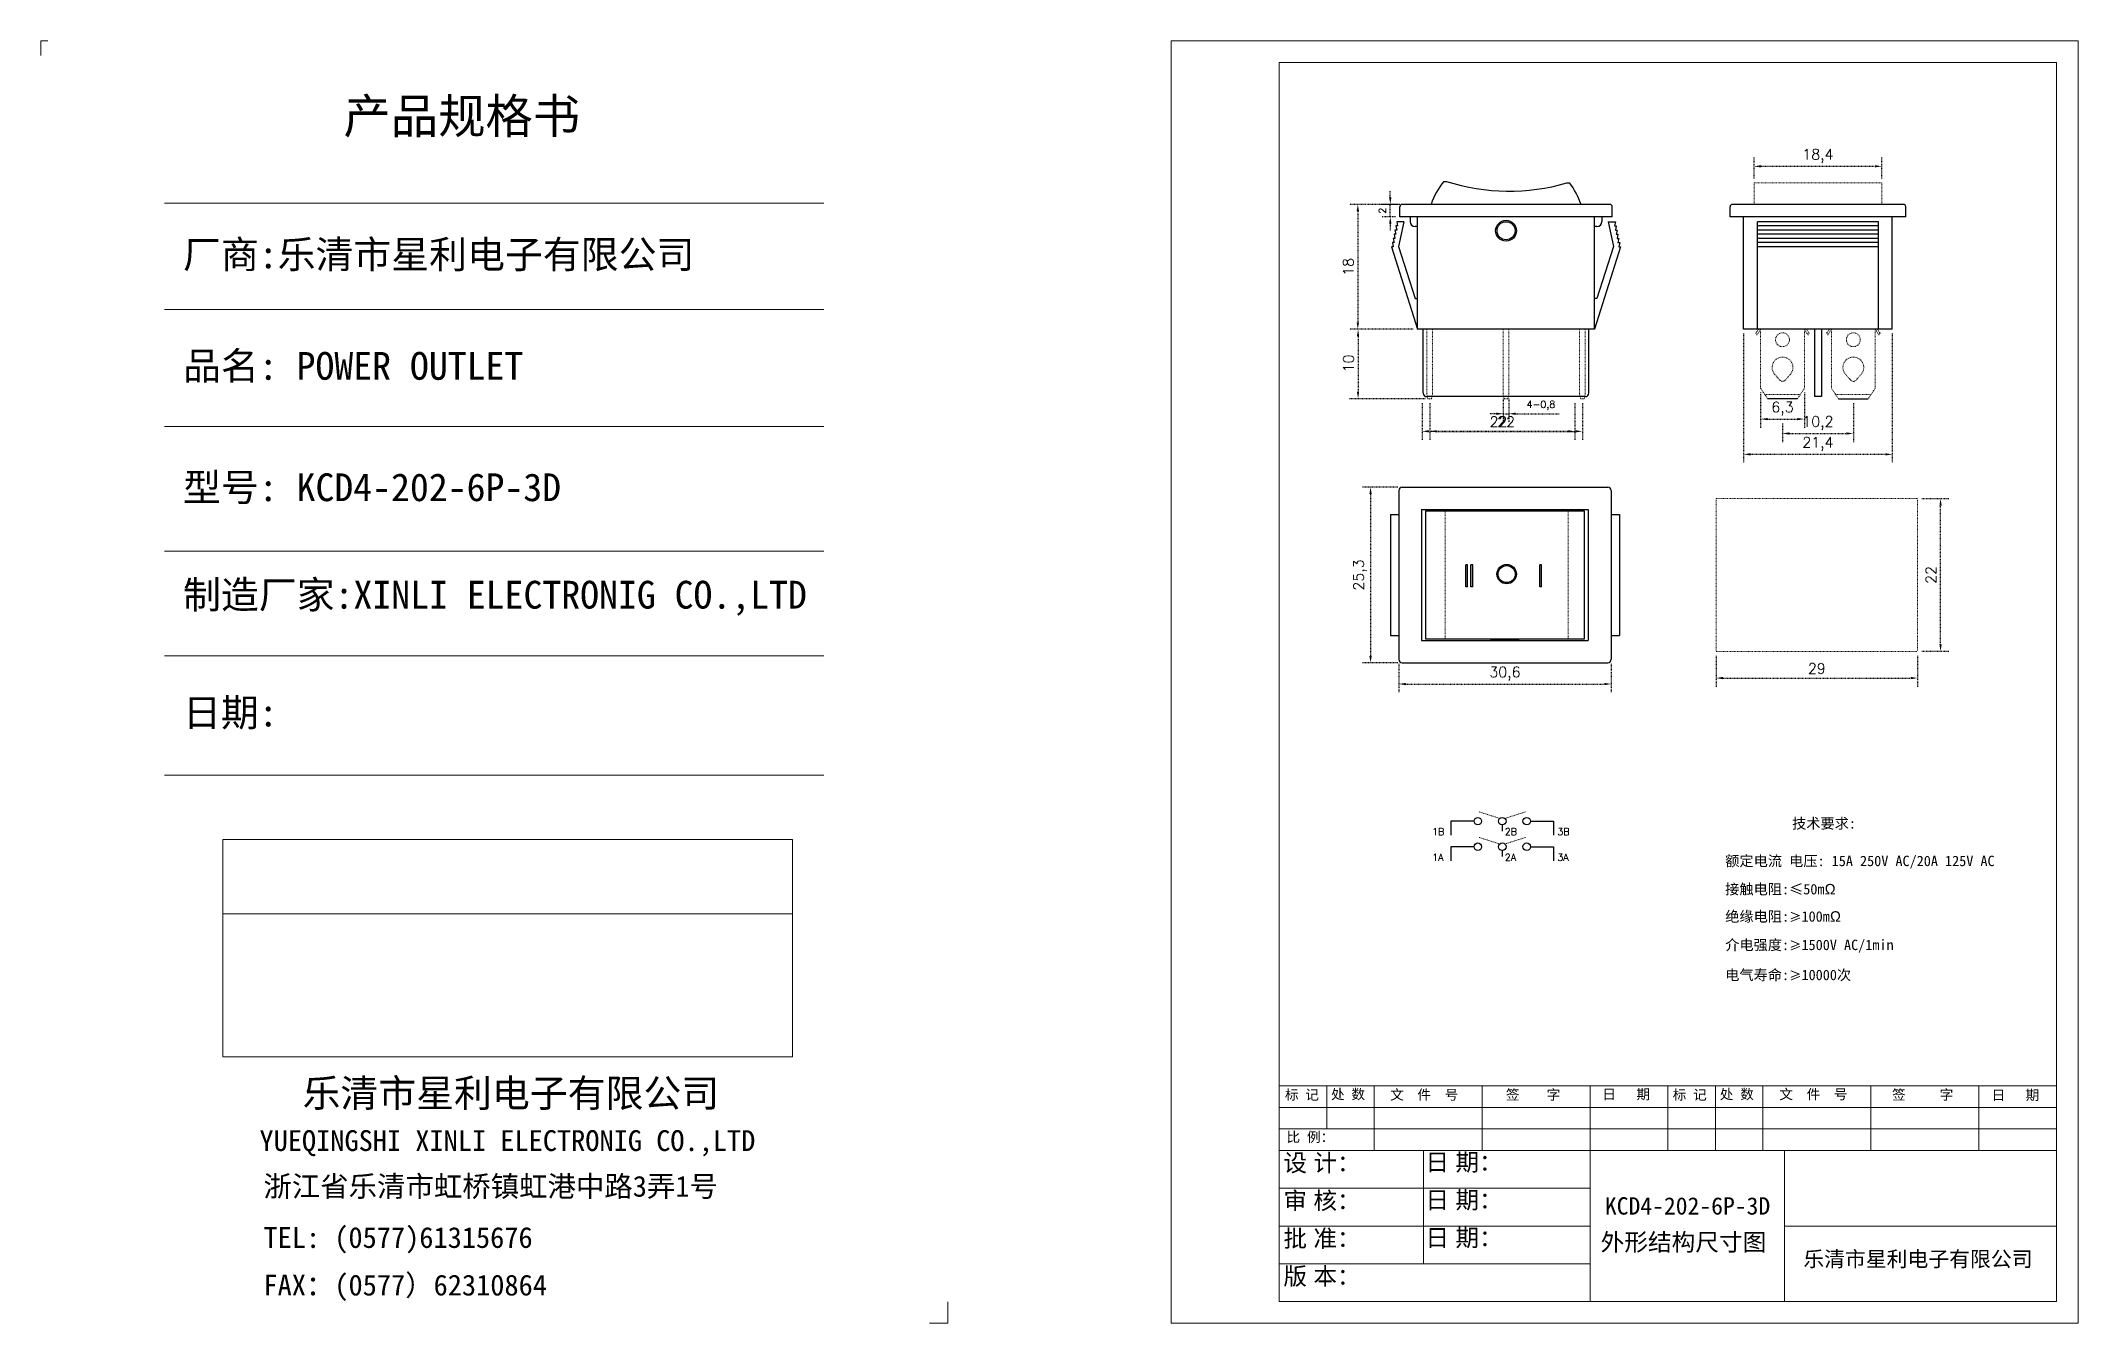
# Model space of a CAD drawing. Header units: millimetres. Extents: x 607 to 1596, y 351 to 796.
# Drawn here: x 1302.8 to 1596.3, y 611.4 to 796.2 of the extents above; entities that cross this region are included whole.
import ezdxf

# ---------------------------------------------------------------- set-up
doc = ezdxf.new("R2010")
doc.units = ezdxf.units.MM
doc.header["$LTSCALE"] = 0.001
doc.linetypes.add('ACAD_ISO07W100', pattern=[3, 0, -3])
doc.styles.get("Standard").update_dxf_attribs({"font": 'txt', "bigfont": 'gbcbig.shx'})
doc.dimstyles.new('ISO-25', dxfattribs={"dimtxt": 2.5, "dimasz": 2.5, "dimexe": 1.25, "dimexo": 0.625, "dimtad": 1, "dimtxsty": 'Standard', "dimcen": 2.5, "dimadec": 0, "dimazin": 0, "dimtfac": 1, "dimtmove": 0, "dimatfit": 3, "dimfxl": 0, "dimarcsym": 0})

msp = doc.modelspace()

# ---------------------------------------------------------------- texts
at = {"attachment_point": 1}
for s, insert, char_height, width in [('{\\f新宋体|b0|i0|c134|p49;产品规格书}', (1346.396, 787.8233), 5, 54.195609), ('{\\f新宋体|b0|i0|c134|p49;厂商:乐清市星利电子有限公司}', (1323.2915, 767.3903), 4, 96.420373), ('{\\f新宋体|b0|i0|c134|p49;品名: POWER OUTLET}', (1323.2915, 751.3304), 4, 96.420373), ('{\\fNSimSun|b0|i0|c134|p49;型号: KCD4-202-6P-3D}', (1323.2915, 733.8464), 4, 96.420373), ('{\\f新宋体|b0|i0|c134|p49;制造厂家:XINLI ELECTRONIG CO.,LTD}', (1323.2915, 718.3678), 4, 96.420373), ('{\\f新宋体|b0|i0|c134|p49;日期:}', (1323.2915, 701.3878), 4, 96.420373), ('{\\f新宋体|b0|i0|c134|p49;乐清市星利电子有限公司}', (1340.4995, 646.5678), 4, 96.420373), ('{\\f新宋体|b0|i0|c134|p49;YUEQINGSHI XINLI ELECTRONIG CO.,LTD}', (1334.2972, 639.2253), 3, 110.66707), ('{\\f新宋体|b0|i0|c134|p49;浙江省乐清市虹桥镇虹港中路3弄1号}', (1334.8721, 632.6452), 3, 96.420373), ('{\\f新宋体|b0|i0|c134|p49;TEL: (0577)61315676}', (1334.8721, 625.265), 3, 96.420373), ('{\\f新宋体|b0|i0|c134|p49;FAX：(0577）62310864}', (1334.8721, 618.4115), 3, 96.420373)]:
    msp.add_mtext(s, dxfattribs=dict(at, insert=insert, char_height=char_height, width=width))
at = {"color": 1, "attachment_point": 1}
for s, insert, char_height, width in [('{\\f新宋体|b0|i0|c134|p49;\\C256;技术要求:}', (1555.0561, 684.164), 1.5, 10.841755), ('{\\fNSimSun|b0|i0|c134|p49;\\C256;额定电流 电压: 15A 250V AC/20A 125V AC}', (1545.4241, 678.7649), 1.5, 41.999297), ('{\\f新宋体|b0|i0|c134|p49;\\C256;接触电阻:\\f新宋体|b0|i0|c0|p49;≤50m\\fISOCPEUR|b0|i0|c134|p34;Ω}', (1545.4241, 674.698), 1.5, 41.999297), ('{\\f新宋体|b0|i0|c134|p49;\\C256;绝缘电阻:\\f新宋体|b0|i0|c0|p49;\\H0.875x;≥\\f新宋体|b0|i0|c134|p49;\\H1.143x;100\\f新宋体|b0|i0|c0|p49;m\\fISOCPEUR|b0|i0|c134|p34;Ω}', (1545.4241, 670.7649), 1.5, 41.999297), ('{\\f新宋体|b0|i0|c134|p49;\\C256;介电强度:\\f新宋体|b0|i0|c0|p49;\\H0.875x;≥\\f新宋体|b0|i0|c134|p49;\\H1.143x;1500V AC/1min}', (1545.4241, 666.6679), 1.5, 41.999297), ('{\\f新宋体|b0|i0|c134|p49;\\C256;电气寿命:\\f新宋体|b0|i0|c0|p49;\\H0.875x;≥\\f新宋体|b0|i0|c134|p49;\\H1.143x;10000次}', (1545.4241, 662.3413), 1.5, 41.999297), ('{\\fNSimSun|b0|i0|c134|p49;\\C256;KCD4-202-6P-3D}', (1528.0943, 629.5657), 2.5, 15.045069), ('{\\f新宋体|b0|i0|c134|p49;\\C256;外形结构尺寸图}', (1527.4756, 624.3574), 2.5, 24.436854), ('{\\f新宋体|b0|i0|c134|p49;\\C256;乐清市星利电子有限公司}', (1556.679, 621.7714), 2.2, 37.859848)]:
    msp.add_mtext(s, dxfattribs=dict(at, insert=insert, char_height=char_height, width=width))
at = {"linetype": 'ACAD_ISO07W100', "lineweight": 13, "ltscale": 0.13, "char_height": 1, "width": 1.590619, "attachment_point": 1}
for s, insert in [('1B', (1503.2145, 682.7323)), ('2B', (1513.6741, 682.7323)), ('3B', (1521.2439, 682.7323)), ('1A', (1503.2145, 679.0484)), ('2A', (1513.6741, 679.0484)), ('3A', (1521.2439, 679.0484))]:
    msp.add_mtext(s, dxfattribs=dict(at, insert=insert))
at = {"linetype": 'ByBlock', "lineweight": 15, "attachment_point": 1}
for s, insert, char_height in [('{\\fNSimSun|b0|i0|c134|p49;标 记}', (1481.9989, 645.0529), 1.44), ('{\\fNSimSun|b0|i0|c134|p49;处 数}', (1488.6457, 645.1252), 1.44), ('{\\fNSimSun|b0|i0|c134|p49;文  件  号}', (1497.1679, 645.0529), 1.44), ('{\\fNSimSun|b0|i0|c134|p49;签    字}', (1513.8298, 645.0529), 1.44), ('{\\fNSimSun|b0|i0|c134|p49;日   期}', (1527.7324, 645.1214), 1.44), ('{\\fNSimSun|b0|i0|c134|p49;标 记}', (1537.8592, 645.0529), 1.44), ('{\\fNSimSun|b0|i0|c134|p49;处 数}', (1544.6435, 645.1252), 1.44), ('{\\fNSimSun|b0|i0|c134|p49;文  件  号}', (1553.2342, 645.1222), 1.44), ('{\\fNSimSun|b0|i0|c134|p49;签     字}', (1569.4479, 645.0529), 1.44), ('{\\fNSimSun|b0|i0|c134|p49;日   期}', (1583.7931, 645.0088), 1.44), ('{\\fNSimSun|b0|i0|c134|p49;比 例：}', (1482.2341, 638.9644), 1.44), ('{\\f\uffd0ￂￋￎￌﾣﾤ|b0|i0|c134|p49;设 计：}', (1481.7924, 635.7711), 2.48832), ('{\\f\uffd0ￂￋￎￌﾣﾤ|b0|i0|c134|p49;日 期：}', (1502.2478, 635.8677), 2.48832), ('{\\f\uffd0ￂￋￎￌﾣﾤ|b0|i0|c134|p49;审 核：}', (1481.7924, 630.3279), 2.48832), ('{\\f\uffd0ￂￋￎￌﾣﾤ|b0|i0|c134|p49;日 期：}', (1502.2478, 630.4245), 2.48832), ('{\\f\uffd0ￂￋￎￌﾣﾤ|b0|i0|c134|p49;批 准：}', (1481.7924, 624.8847), 2.48832), ('{\\f\uffd0ￂￋￎￌﾣﾤ|b0|i0|c134|p49;日 期：}', (1502.2478, 624.9813), 2.48832), ('{\\f\uffd0ￂￋￎￌﾣﾤ|b0|i0|c134|p49;版 本：}', (1481.7924, 619.4415), 2.48832)]:
    msp.add_mtext(s, dxfattribs=dict(at, insert=insert, char_height=char_height))

# ---------------------------------------------------------------- blocks, each defined once
blk = doc.blocks.new('*D62')
at = {"color": 0, "linetype": 'ACAD_ISO07W100', "lineweight": -2, "ltscale": 0.13}
for p, q in [((1544.12, 707.58), (1544.12, 703.11)), ((1573.12, 707.58), (1573.12, 703.11)), ((1545.12, 704.36), (1572.12, 704.36))]:
    blk.add_line(p, q, dxfattribs=at)
at = {"color": 0, "linetype": 'ACAD_ISO07W100', "lineweight": 13, "ltscale": 0.13}
for points in [[(1545.12, 704.53), (1545.12, 704.19), (1544.12, 704.36)], [(1572.12, 704.53), (1572.12, 704.19), (1573.12, 704.36)]]:
    blk.add_solid(points, dxfattribs=at)
at = {"layer": 'Defpoints', "color": 0, "linetype": 'ACAD_ISO07W100', "lineweight": 13, "ltscale": 0.13}
for p in [(1544.12, 708.21), (1573.12, 708.21), (1573.12, 704.36)]:
    blk.add_point(p, dxfattribs=at)
at = {"color": 0, "linetype": 'ACAD_ISO07W100', "lineweight": 13, "ltscale": 0.13, "insert": (1558.62, 705.74), "char_height": 1.5, "attachment_point": 5}
blk.add_mtext('29', dxfattribs=at)
blk = doc.blocks.new('*D63')
at = {"color": 0, "linetype": 'ACAD_ISO07W100', "lineweight": -2, "ltscale": 0.13}
for p, q in [((1573.75, 730.21), (1577.69, 730.21)), ((1576.44, 709.21), (1576.44, 729.21)), ((1573.75, 708.21), (1577.69, 708.21))]:
    blk.add_line(p, q, dxfattribs=at)
at = {"color": 0, "linetype": 'ACAD_ISO07W100', "lineweight": 13, "ltscale": 0.13}
for points in [[(1576.28, 729.21), (1576.61, 729.21), (1576.44, 730.21)], [(1576.28, 709.21), (1576.61, 709.21), (1576.44, 708.21)]]:
    blk.add_solid(points, dxfattribs=at)
at = {"layer": 'Defpoints', "color": 0, "linetype": 'ACAD_ISO07W100', "lineweight": 13, "ltscale": 0.13}
for p in [(1573.12, 730.21), (1576.44, 730.21), (1573.12, 708.21)]:
    blk.add_point(p, dxfattribs=at)
at = {"color": 0, "linetype": 'ACAD_ISO07W100', "lineweight": 13, "ltscale": 0.13, "insert": (1575.07, 719.21), "char_height": 1.5, "attachment_point": 5, "rotation": 90}
blk.add_mtext('22', dxfattribs=at)
blk = doc.blocks.new('*D64')
at = {"color": 0, "linetype": 'ACAD_ISO07W100', "lineweight": -2, "ltscale": 0.13}
for p, q in [((1498.27, 731.86), (1493.09, 731.86)), ((1494.34, 730.86), (1494.34, 707.56)), ((1498.27, 706.56), (1493.09, 706.56))]:
    blk.add_line(p, q, dxfattribs=at)
at = {"color": 0, "linetype": 'ACAD_ISO07W100', "lineweight": 13, "ltscale": 0.13}
for points in [[(1494.17, 730.86), (1494.51, 730.86), (1494.34, 731.86)], [(1494.17, 707.56), (1494.51, 707.56), (1494.34, 706.56)]]:
    blk.add_solid(points, dxfattribs=at)
at = {"layer": 'Defpoints', "color": 0, "linetype": 'ACAD_ISO07W100', "lineweight": 13, "ltscale": 0.13}
for p in [(1498.9, 731.86), (1494.34, 706.56), (1498.9, 706.56)]:
    blk.add_point(p, dxfattribs=at)
at = {"color": 0, "linetype": 'ACAD_ISO07W100', "lineweight": 13, "ltscale": 0.13, "insert": (1492.84, 719.21), "char_height": 1.5, "attachment_point": 5, "rotation": 90}
blk.add_mtext('25,3', dxfattribs=at)
blk = doc.blocks.new('*D65')
at = {"color": 0, "linetype": 'ACAD_ISO07W100', "lineweight": -2, "ltscale": 0.13}
for p, q in [((1498.4, 706.43), (1498.4, 702.25)), ((1529, 706.43), (1529, 702.25)), ((1499.4, 703.5), (1528, 703.5))]:
    blk.add_line(p, q, dxfattribs=at)
at = {"color": 0, "linetype": 'ACAD_ISO07W100', "lineweight": 13, "ltscale": 0.13}
for points in [[(1499.4, 703.66), (1499.4, 703.33), (1498.4, 703.5)], [(1528, 703.66), (1528, 703.33), (1529, 703.5)]]:
    blk.add_solid(points, dxfattribs=at)
at = {"layer": 'Defpoints', "color": 0, "linetype": 'ACAD_ISO07W100', "lineweight": 13, "ltscale": 0.13}
for p in [(1498.4, 707.06), (1529, 707.06), (1529, 703.5)]:
    blk.add_point(p, dxfattribs=at)
at = {"color": 0, "linetype": 'ACAD_ISO07W100', "lineweight": 13, "ltscale": 0.13, "insert": (1513.7, 705), "char_height": 1.5, "attachment_point": 5}
blk.add_mtext('30,6', dxfattribs=at)
blk = doc.blocks.new('*D66')
at = {"color": 0, "linetype": 'ACAD_ISO07W100', "lineweight": -2, "ltscale": 0.13}
for p, q in [((1498.28, 772.6), (1491.26, 772.6)), ((1492.51, 771.6), (1492.51, 755.6)), ((1500.48, 754.6), (1491.26, 754.6))]:
    blk.add_line(p, q, dxfattribs=at)
at = {"color": 0, "linetype": 'ACAD_ISO07W100', "lineweight": 13, "ltscale": 0.13}
for points in [[(1492.34, 771.6), (1492.68, 771.6), (1492.51, 772.6)], [(1492.34, 755.6), (1492.68, 755.6), (1492.51, 754.6)]]:
    blk.add_solid(points, dxfattribs=at)
at = {"layer": 'Defpoints', "color": 0, "linetype": 'ACAD_ISO07W100', "lineweight": 13, "ltscale": 0.13}
for p in [(1498.91, 772.6), (1492.51, 754.6), (1501.11, 754.6)]:
    blk.add_point(p, dxfattribs=at)
at = {"color": 0, "linetype": 'ACAD_ISO07W100', "lineweight": 13, "ltscale": 0.13, "insert": (1491.14, 763.6), "char_height": 1.5, "attachment_point": 5, "rotation": 90}
blk.add_mtext('18', dxfattribs=at)
blk = doc.blocks.new('*D67')
at = {"color": 0, "linetype": 'ACAD_ISO07W100', "lineweight": -2, "ltscale": 0.13}
for p, q in [((1500.48, 754.6), (1491.29, 754.6)), ((1492.54, 753.6), (1492.54, 745.6)), ((1502.23, 744.6), (1491.29, 744.6))]:
    blk.add_line(p, q, dxfattribs=at)
at = {"color": 0, "linetype": 'ACAD_ISO07W100', "lineweight": 13, "ltscale": 0.13}
for points in [[(1492.37, 753.6), (1492.7, 753.6), (1492.54, 754.6)], [(1492.37, 745.6), (1492.7, 745.6), (1492.54, 744.6)]]:
    blk.add_solid(points, dxfattribs=at)
at = {"layer": 'Defpoints', "color": 0, "linetype": 'ACAD_ISO07W100', "lineweight": 13, "ltscale": 0.13}
for p in [(1501.11, 754.6), (1492.54, 744.6), (1502.86, 744.6)]:
    blk.add_point(p, dxfattribs=at)
at = {"color": 0, "linetype": 'ACAD_ISO07W100', "lineweight": 13, "ltscale": 0.13, "insert": (1491.16, 749.68), "char_height": 1.5, "attachment_point": 5, "rotation": 90}
blk.add_mtext('10', dxfattribs=at)
blk = doc.blocks.new('*D68')
at = {"color": 0, "linetype": 'ACAD_ISO07W100', "lineweight": -2, "ltscale": 0.13}
for p, q in [((1498.56, 772.6), (1495.93, 772.6)), ((1497.18, 773.6), (1497.18, 774.6)), ((1497.18, 770.8), (1497.18, 772.6)), ((1497.93, 770.8), (1495.93, 770.8)), ((1497.18, 769.8), (1497.18, 768.8))]:
    blk.add_line(p, q, dxfattribs=at)
at = {"color": 0, "linetype": 'ACAD_ISO07W100', "lineweight": 13, "ltscale": 0.13}
for points in [[(1497.01, 773.6), (1497.35, 773.6), (1497.18, 772.6)], [(1497.01, 769.8), (1497.35, 769.8), (1497.18, 770.8)]]:
    blk.add_solid(points, dxfattribs=at)
at = {"layer": 'Defpoints', "color": 0, "linetype": 'ACAD_ISO07W100', "lineweight": 13, "ltscale": 0.13}
for p in [(1497.18, 772.6), (1499.19, 772.6), (1498.56, 770.8)]:
    blk.add_point(p, dxfattribs=at)
at = {"color": 0, "linetype": 'ACAD_ISO07W100', "lineweight": 13, "ltscale": 0.13, "insert": (1496.05, 771.7), "char_height": 1.5, "attachment_point": 5, "rotation": 90}
blk.add_mtext('{\\H0.66667x;2}', dxfattribs=at)
blk = doc.blocks.new('*D61')
at = {"color": 0, "linetype": 'ACAD_ISO07W100', "lineweight": -2, "ltscale": 0.13}
for p, q in [((1502.86, 743.98), (1502.86, 738.65)), ((1524.86, 743.98), (1524.86, 738.65)), ((1503.86, 739.9), (1523.86, 739.9))]:
    blk.add_line(p, q, dxfattribs=at)
at = {"color": 0, "linetype": 'ACAD_ISO07W100', "lineweight": 13, "ltscale": 0.13}
for points in [[(1503.86, 740.07), (1503.86, 739.74), (1502.86, 739.9)], [(1523.86, 740.07), (1523.86, 739.74), (1524.86, 739.9)]]:
    blk.add_solid(points, dxfattribs=at)
at = {"layer": 'Defpoints', "color": 0, "linetype": 'ACAD_ISO07W100', "lineweight": 13, "ltscale": 0.13}
for p in [(1502.86, 744.6), (1524.86, 744.6), (1524.86, 739.9)]:
    blk.add_point(p, dxfattribs=at)
at = {"color": 0, "linetype": 'ACAD_ISO07W100', "lineweight": 13, "ltscale": 0.13, "insert": (1513.86, 741.28), "char_height": 1.5, "attachment_point": 5}
blk.add_mtext('22', dxfattribs=at)
blk = doc.blocks.new('*D69')
at = {"color": 0, "linetype": 'ACAD_ISO07W100', "lineweight": -2, "ltscale": 0.13}
for p, q in [((1513.46, 744.58), (1513.46, 741.18)), ((1514.26, 744.58), (1514.26, 741.18)), ((1512.46, 742.43), (1511.46, 742.43)), ((1513.46, 742.43), (1514.26, 742.43)), ((1515.26, 742.43), (1521.51, 742.43))]:
    blk.add_line(p, q, dxfattribs=at)
at = {"color": 0, "linetype": 'ACAD_ISO07W100', "lineweight": 13, "ltscale": 0.13}
for points in [[(1512.46, 742.6), (1512.46, 742.27), (1513.46, 742.43)], [(1515.26, 742.6), (1515.26, 742.27), (1514.26, 742.43)]]:
    blk.add_solid(points, dxfattribs=at)
at = {"layer": 'Defpoints', "color": 0, "linetype": 'ACAD_ISO07W100', "lineweight": 13, "ltscale": 0.13}
for p in [(1513.46, 745.2), (1514.26, 745.2), (1514.26, 742.43)]:
    blk.add_point(p, dxfattribs=at)
at = {"color": 0, "linetype": 'ACAD_ISO07W100', "lineweight": 13, "ltscale": 0.13, "insert": (1518.88, 743.64), "char_height": 1.5, "attachment_point": 5}
blk.add_mtext('{\\H0.66667x;4-0,8}', dxfattribs=at)
blk = doc.blocks.new('*D70')
at = {"color": 0, "linetype": 'ACAD_ISO07W100', "lineweight": -2, "ltscale": 0.13}
for p, q in [((1549.58, 776.31), (1549.58, 779.33)), ((1550.58, 778.08), (1566.98, 778.08)), ((1567.98, 776.31), (1567.98, 779.33))]:
    blk.add_line(p, q, dxfattribs=at)
at = {"color": 0, "linetype": 'ACAD_ISO07W100', "lineweight": 13, "ltscale": 0.13}
for points in [[(1550.58, 778.25), (1550.58, 777.91), (1549.58, 778.08)], [(1566.98, 778.25), (1566.98, 777.91), (1567.98, 778.08)]]:
    blk.add_solid(points, dxfattribs=at)
at = {"layer": 'Defpoints', "color": 0, "linetype": 'ACAD_ISO07W100', "lineweight": 13, "ltscale": 0.13}
for p in [(1567.98, 778.08), (1549.58, 775.68), (1567.98, 775.68)]:
    blk.add_point(p, dxfattribs=at)
at = {"color": 0, "linetype": 'ACAD_ISO07W100', "lineweight": 13, "ltscale": 0.13, "insert": (1558.78, 779.58), "char_height": 1.5, "attachment_point": 5}
blk.add_mtext('18,4', dxfattribs=at)
blk = doc.blocks.new('*D71')
at = {"color": 0, "linetype": 'ACAD_ISO07W100', "lineweight": -2, "ltscale": 0.13}
for p, q in [((1550.53, 745.48), (1550.53, 740.42)), ((1556.83, 745.48), (1556.83, 740.42)), ((1551.53, 741.67), (1555.83, 741.67))]:
    blk.add_line(p, q, dxfattribs=at)
at = {"color": 0, "linetype": 'ACAD_ISO07W100', "lineweight": 13, "ltscale": 0.13}
for points in [[(1551.53, 741.83), (1551.53, 741.5), (1550.53, 741.67)], [(1555.83, 741.83), (1555.83, 741.5), (1556.83, 741.67)]]:
    blk.add_solid(points, dxfattribs=at)
at = {"layer": 'Defpoints', "color": 0, "linetype": 'ACAD_ISO07W100', "lineweight": 13, "ltscale": 0.13}
for p in [(1550.53, 746.1), (1556.83, 746.1), (1556.83, 741.67)]:
    blk.add_point(p, dxfattribs=at)
at = {"color": 0, "linetype": 'ACAD_ISO07W100', "lineweight": 13, "ltscale": 0.13, "insert": (1553.68, 743.17), "char_height": 1.5, "attachment_point": 5}
blk.add_mtext('6,3', dxfattribs=at)
blk = doc.blocks.new('*D72')
at = {"color": 0, "linetype": 'ACAD_ISO07W100', "lineweight": -2, "ltscale": 0.13}
for p, q in [((1563.88, 743.98), (1563.88, 738.34)), ((1553.68, 741.04), (1553.68, 738.34)), ((1554.68, 739.59), (1562.88, 739.59))]:
    blk.add_line(p, q, dxfattribs=at)
at = {"color": 0, "linetype": 'ACAD_ISO07W100', "lineweight": 13, "ltscale": 0.13}
for points in [[(1554.68, 739.76), (1554.68, 739.42), (1553.68, 739.59)], [(1562.88, 739.76), (1562.88, 739.42), (1563.88, 739.59)]]:
    blk.add_solid(points, dxfattribs=at)
at = {"layer": 'Defpoints', "color": 0, "linetype": 'ACAD_ISO07W100', "lineweight": 13, "ltscale": 0.13}
for p in [(1563.88, 744.6), (1553.68, 741.67), (1563.88, 739.59)]:
    blk.add_point(p, dxfattribs=at)
at = {"color": 0, "linetype": 'ACAD_ISO07W100', "lineweight": 13, "ltscale": 0.13, "insert": (1558.78, 741.09), "char_height": 1.5, "attachment_point": 5}
blk.add_mtext('10,2', dxfattribs=at)
blk = doc.blocks.new('*D73')
at = {"color": 0, "linetype": 'ACAD_ISO07W100', "lineweight": -2, "ltscale": 0.13}
for p, q in [((1548.08, 753.98), (1548.08, 735.34)), ((1569.48, 753.98), (1569.48, 735.34)), ((1549.08, 736.59), (1568.48, 736.59))]:
    blk.add_line(p, q, dxfattribs=at)
at = {"color": 0, "linetype": 'ACAD_ISO07W100', "lineweight": 13, "ltscale": 0.13}
for points in [[(1549.08, 736.75), (1549.08, 736.42), (1548.08, 736.59)], [(1568.48, 736.75), (1568.48, 736.42), (1569.48, 736.59)]]:
    blk.add_solid(points, dxfattribs=at)
at = {"layer": 'Defpoints', "color": 0, "linetype": 'ACAD_ISO07W100', "lineweight": 13, "ltscale": 0.13}
for p in [(1548.08, 754.6), (1569.48, 754.6), (1569.48, 736.59)]:
    blk.add_point(p, dxfattribs=at)
at = {"color": 0, "linetype": 'ACAD_ISO07W100', "lineweight": 13, "ltscale": 0.13, "insert": (1558.78, 738.09), "char_height": 1.5, "attachment_point": 5}
blk.add_mtext('21,4', dxfattribs=at)
blk = doc.blocks.new('*D60')
at = {"color": 0, "linetype": 'ACAD_ISO07W100', "lineweight": -2, "ltscale": 0.13}
for p, q in [((1501.77, 743.98), (1501.77, 738.65)), ((1523.77, 743.98), (1523.77, 738.65)), ((1522.77, 739.9), (1502.77, 739.9))]:
    blk.add_line(p, q, dxfattribs=at)
at = {"color": 0, "linetype": 'ACAD_ISO07W100', "lineweight": 13, "ltscale": 0.13}
for points in [[(1502.77, 740.07), (1502.77, 739.74), (1501.77, 739.9)], [(1522.77, 740.07), (1522.77, 739.74), (1523.77, 739.9)]]:
    blk.add_solid(points, dxfattribs=at)
at = {"layer": 'Defpoints', "color": 0, "linetype": 'ACAD_ISO07W100', "lineweight": 13, "ltscale": 0.13}
for p in [(1501.77, 744.6), (1523.77, 744.6), (1501.77, 739.9)]:
    blk.add_point(p, dxfattribs=at)
at = {"color": 0, "linetype": 'ACAD_ISO07W100', "lineweight": 13, "ltscale": 0.13, "insert": (1512.77, 741.28), "char_height": 1.5, "attachment_point": 5}
blk.add_mtext('22', dxfattribs=at)

# ---------------------------------------------------------------- dimensions: what is measured, and where the dimension line sits
at = {"linetype": 'ACAD_ISO07W100', "lineweight": 13, "ltscale": 0.13}
for base, p1, p2, picture, middle in [((1567.9809, 778.0804), (1549.5809, 775.6846), (1567.9809, 775.6846), '*D70', (1558.7809, 779.5804)), ((1569.4809, 736.588), (1548.0809, 754.6011), (1569.4809, 754.6011), '*D73', (1558.7809, 738.088)), ((1556.8309, 741.6659), (1550.5309, 746.1011), (1556.8309, 746.1011), '*D71', (1553.6809, 743.1659)), ((1563.8809, 739.5911), (1553.6809, 741.6659), (1563.8809, 744.6011), '*D72', (1558.7809, 741.0911)), ((1573.1243, 704.3604), (1544.1243, 708.2078), (1573.1243, 708.2078), '*D62', (1558.6243, 705.7354)), ((1528.9994, 703.497), (1498.3994, 707.0578), (1528.9994, 707.0578), '*D65', (1513.6994, 704.997))]:
    dim = msp.add_linear_dim(base=base, p1=p1, p2=p2, dimstyle='ISO-25', override={"dimtxt": 1.5, "dimasz": 1, "dimdec": 3, "dimcen": 1, "dimtdec": 3}, dxfattribs=at)
    dim.commit()
    dim.dimension.update_dxf_attribs({"geometry": picture, "text_midpoint": middle})
for base, p1, p2, angle, picture, middle in [((1492.5115, 754.6011), (1498.906, 772.6011), (1501.106, 754.6011), 90, '*D66', (1492.5115, 763.6011)), ((1492.536, 744.6011), (1501.106, 754.6011), (1502.856, 744.6011), 90, '*D67', (1492.536, 749.6787)), ((1501.7699, 739.9025), (1523.7699, 744.6011), (1501.7699, 744.6011), 180, '*D60', (1512.7699, 739.9025))]:
    dim = msp.add_linear_dim(base=base, p1=p1, p2=p2, angle=angle, dimstyle='ISO-25', override={"dimtxt": 1.5, "dimasz": 1, "dimdec": 3, "dimcen": 1, "dimtdec": 3}, dxfattribs=at)
    dim.commit()
    dim.dimension.update_dxf_attribs({"geometry": picture, "text_midpoint": middle, "dimtype": 160})
dim = msp.add_linear_dim(base=(1497.1799, 772.6011), p1=(1498.556, 770.8011), p2=(1499.1862, 772.6011), angle=90, text='{\\H0.66667x;2}', dimstyle='ISO-25', override={"dimtxt": 1.5, "dimasz": 1, "dimdec": 3, "dimcen": 1, "dimtdec": 3}, dxfattribs=at)
dim.commit()
dim.dimension.update_dxf_attribs({"geometry": '*D68', "text_midpoint": (1497.1799, 771.7011), "dimtype": 160})
dim = msp.add_linear_dim(base=(1524.856, 739.9025), p1=(1502.856, 744.6011), p2=(1524.856, 744.6011), dimstyle='ISO-25', override={"dimtxt": 1.5, "dimasz": 1, "dimdec": 3, "dimcen": 1, "dimtdec": 3}, dxfattribs=at)
dim.commit()
dim.dimension.update_dxf_attribs({"geometry": '*D61', "text_midpoint": (1513.856, 739.9025), "dimtype": 160})
dim = msp.add_linear_dim(base=(1514.256, 742.432), p1=(1513.456, 745.2011), p2=(1514.256, 745.2011), text='{\\H0.66667x;4-<>}', dimstyle='ISO-25', override={"dimtxt": 1.5, "dimasz": 1, "dimdec": 3, "dimcen": 1, "dimtdec": 3}, dxfattribs=at)
dim.commit()
dim.dimension.update_dxf_attribs({"geometry": '*D69', "text_midpoint": (1518.881, 743.6403)})
for base, p1, p2, picture, middle in [((1494.3405, 706.5578), (1498.8994, 731.8578), (1498.8994, 706.5578), '*D64', (1492.8405, 719.2078)), ((1576.4424, 730.2078), (1573.1243, 708.2078), (1573.1243, 730.2078), '*D63', (1575.0674, 719.2078))]:
    dim = msp.add_linear_dim(base=base, p1=p1, p2=p2, angle=90, dimstyle='ISO-25', override={"dimtxt": 1.5, "dimasz": 1, "dimdec": 3, "dimcen": 1, "dimtdec": 3}, dxfattribs=at)
    dim.commit()
    dim.dimension.update_dxf_attribs({"geometry": picture, "text_midpoint": middle})

# ---------------------------------------------------------------- hatches: boundary and pattern name
at = {"linetype": 'ACAD_ISO07W100', "lineweight": 13, "ltscale": 0.13}
h = msp.add_hatch(color=7, dxfattribs=at)
h.paths.add_polyline_path([(1508.3265, 720.6737), (1508.0723, 720.6737), (1508.0723, 717.4768), (1508.3265, 717.4768)])
h.paths.add_polyline_path([(1509.0497, 720.6737), (1508.7955, 720.6737), (1508.7955, 717.4768), (1509.0497, 717.4768)])
h.paths.add_polyline_path([(1515.3409, 719.3295, 1), (1512.5502, 719.3295, 1)])
h.paths.add_polyline_path([(1515.1733, 719.3295, -1), (1512.7178, 719.3295, -1)], flags=16)
h.paths.add_polyline_path([(1518.9602, 720.6737), (1518.706, 720.6737), (1518.706, 717.4768), (1518.9602, 717.4768)])

# ---------------------------------------------------------------- linework, layer by layer
at = {"linetype": 'ByBlock', "lineweight": 15}
for p, q in [((1302.7947, 796.1699), (1302.7947, 794.0587)), ((1303.824, 796.1699), (1302.7947, 796.1699)), ((1465.6395, 796.1699), (1465.6395, 611.4121)), ((1596.2763, 796.1699), (1465.6395, 796.1699)), ((1596.2763, 611.4121), (1596.2763, 796.1699)), ((1481.1915, 793.0595), (1481.1915, 614.5225)), ((1593.1659, 793.0595), (1481.1915, 793.0595)), ((1593.1659, 614.5225), (1593.1659, 793.0595)), ((1320.6131, 772.7532), (1415.6131, 772.7532)), ((1320.6131, 757.4308), (1415.6131, 757.4308)), ((1320.6131, 740.6175), (1415.6131, 740.6175)), ((1320.6131, 722.6362), (1415.6131, 722.6362)), ((1320.6131, 707.582), (1415.6131, 707.582)), ((1320.6131, 690.3553), (1415.6131, 690.3553)), ((1329.0074, 670.373), (1411.0681, 670.373)), ((1481.1915, 645.6265), (1593.1659, 645.6265)), ((1488.0344, 645.6265), (1488.0344, 639.4057)), ((1494.8773, 645.6265), (1494.8773, 636.2953)), ((1510.4293, 645.6265), (1510.4293, 636.2953)), ((1525.9813, 645.6265), (1525.9813, 636.2953)), ((1537.1787, 645.6265), (1537.1787, 636.2953)), ((1544.0216, 645.6265), (1544.0216, 636.2953)), ((1550.8645, 645.6265), (1550.8645, 636.2953)), ((1566.4165, 645.6265), (1566.4165, 636.2953)), ((1581.9685, 645.6265), (1581.9685, 636.2953)), ((1481.1915, 642.5161), (1593.1659, 642.5161)), ((1481.1915, 639.4057), (1593.1659, 639.4057)), ((1481.1915, 636.2953), (1593.1659, 636.2953)), ((1501.9666, 636.2953), (1501.9666, 619.9657)), ((1525.9542, 636.2953), (1525.9542, 614.5225)), ((1553.9478, 636.2953), (1553.9478, 614.5225)), ((1481.1915, 630.8521), (1525.9542, 630.8521)), ((1481.1915, 625.4089), (1525.9542, 625.4089)), ((1553.9478, 625.4089), (1593.1659, 625.4089)), ((1481.1915, 619.9657), (1525.9542, 619.9657)), ((1433.4315, 611.4121), (1433.4315, 614.5066)), ((1481.1915, 614.5225), (1593.1659, 614.5225)), ((1430.8159, 611.4121), (1433.4315, 611.4121)), ((1465.6395, 611.4121), (1596.2763, 611.4121))]:
    msp.add_line(p, q, dxfattribs=at)
for p, q in [((1504.8852, 775.9165), (1505.2852, 775.9113)), ((1522.6059, 775.6897), (1523.0058, 775.6846)), ((1498.556, 770.8011), (1498.556, 772.2511)), ((1528.806, 772.6011), (1498.906, 772.6011)), ((1529.156, 770.8011), (1529.156, 772.2511)), ((1546.1301, 770.8011), (1546.1301, 772.2511)), ((1571.0817, 772.6011), (1546.4801, 772.6011)), ((1571.4317, 770.8011), (1571.4317, 772.2511)), ((1497.981, 769.5011), (1498.106, 768.9011)), ((1498.231, 769.5011), (1497.981, 769.5011)), ((1498.106, 770.1011), (1498.231, 769.5011)), ((1499.1274, 770.1011), (1498.106, 770.1011)), ((1499.1274, 770.1011), (1498.3882, 766.5527)), ((1529.156, 770.8011), (1498.556, 770.8011)), ((1500.056, 770.8011), (1500.056, 770.1011)), ((1501.106, 769.4011), (1500.756, 769.4011)), ((1501.106, 754.6011), (1501.106, 770.8011)), ((1526.606, 754.6011), (1526.606, 770.8011)), ((1526.956, 769.4011), (1526.606, 769.4011)), ((1527.656, 770.8011), (1527.656, 770.1011)), ((1528.5845, 770.1011), (1529.606, 770.1011)), ((1528.5845, 770.1011), (1529.3238, 766.5527)), ((1529.606, 770.1011), (1529.481, 769.5011)), ((1529.481, 769.5011), (1529.731, 769.5011)), ((1529.731, 769.5011), (1529.606, 768.9011)), ((1548.0457, 770.8011), (1546.1301, 770.8011)), ((1571.4317, 770.8011), (1548.0457, 770.8011)), ((1548.0809, 754.6011), (1548.0809, 770.8011)), ((1550.0809, 754.6011), (1550.0809, 770.1011)), ((1567.4809, 770.1011), (1550.0809, 770.1011)), ((1567.4809, 769.5011), (1550.0809, 769.5011)), ((1567.4809, 754.6011), (1567.4809, 770.1011)), ((1569.4809, 754.6011), (1569.4809, 770.8011)), ((1497.606, 766.5011), (1497.356, 766.5011)), ((1497.356, 766.5011), (1501.106, 754.6011)), ((1497.481, 767.1011), (1497.606, 766.5011)), ((1497.731, 767.1011), (1497.481, 767.1011)), ((1497.606, 767.7011), (1497.731, 767.1011)), ((1497.856, 767.7011), (1497.606, 767.7011)), ((1497.731, 768.3011), (1497.856, 767.7011)), ((1497.981, 768.3011), (1497.731, 768.3011)), ((1497.856, 768.9011), (1497.981, 768.3011)), ((1498.106, 768.9011), (1497.856, 768.9011)), ((1498.3882, 766.5527), (1500.756, 759.0389)), ((1530.356, 766.5011), (1526.606, 754.6011)), ((1529.3238, 766.5527), (1526.956, 759.0389)), ((1529.606, 768.9011), (1529.856, 768.9011)), ((1529.856, 768.9011), (1529.731, 768.3011)), ((1529.731, 768.3011), (1529.981, 768.3011)), ((1529.981, 768.3011), (1529.856, 767.7011)), ((1529.856, 767.7011), (1530.106, 767.7011)), ((1530.106, 767.7011), (1529.981, 767.1011)), ((1529.981, 767.1011), (1530.231, 767.1011)), ((1530.231, 767.1011), (1530.106, 766.5011)), ((1530.106, 766.5011), (1530.356, 766.5011)), ((1567.4809, 768.9011), (1550.0809, 768.9011)), ((1567.4809, 768.3011), (1550.0809, 768.3011)), ((1567.4809, 767.7011), (1550.0809, 767.7011)), ((1567.4809, 767.1011), (1550.0809, 767.1011)), ((1567.4809, 766.5011), (1550.0809, 766.5011)), ((1500.756, 759.0389), (1501.106, 759.0389)), ((1526.956, 759.0389), (1526.606, 759.0389)), ((1526.606, 754.6011), (1501.106, 754.6011)), ((1501.926, 745.4011), (1501.926, 754.6011)), ((1525.786, 745.4011), (1525.786, 754.6011)), ((1569.4809, 754.6011), (1548.0809, 754.6011)), ((1558.2809, 754.6011), (1558.2809, 744.9011)), ((1559.2809, 754.6011), (1559.2809, 744.9011)), ((1525.286, 744.9011), (1502.426, 744.9011)), ((1555.8309, 744.6011), (1551.5309, 744.6011)), ((1559.2809, 744.9011), (1558.2809, 744.9011)), ((1561.7309, 744.6011), (1566.0309, 744.6011)), ((1498.3994, 731.3578), (1498.3994, 707.0578)), ((1498.8994, 731.8578), (1528.4994, 731.8578)), ((1528.9994, 731.3578), (1528.9994, 707.0578)), ((1497.1994, 727.9078), (1497.1994, 710.5078)), ((1497.1994, 727.9078), (1498.3994, 727.9078)), ((1501.6994, 728.6428), (1525.6994, 728.6428)), ((1501.6994, 728.6428), (1501.6994, 709.7728)), ((1502.2494, 728.4078), (1502.2494, 710.0078)), ((1525.1494, 728.4078), (1502.2494, 728.4078)), ((1515.6994, 728.6078), (1511.6994, 728.6078)), ((1511.6994, 728.4078), (1511.6994, 728.6078)), ((1512.3994, 728.6078), (1512.3994, 728.6428)), ((1514.9994, 728.6078), (1514.9994, 728.6428)), ((1515.6994, 728.4078), (1515.6994, 728.6078)), ((1525.1494, 710.0078), (1525.1494, 728.4078)), ((1525.6994, 728.6428), (1525.6994, 709.7728)), ((1528.9994, 727.9078), (1530.1994, 727.9078)), ((1530.1994, 727.9078), (1530.1994, 710.5078)), ((1508.3265, 720.6737), (1508.0723, 720.6737)), ((1508.0723, 717.4768), (1508.0723, 720.6737)), ((1508.3265, 717.4768), (1508.3265, 720.6737)), ((1509.0497, 720.6737), (1508.7955, 720.6737)), ((1508.7955, 717.4768), (1508.7955, 720.6737)), ((1509.0497, 717.4768), (1509.0497, 720.6737)), ((1518.9602, 720.6737), (1518.706, 720.6737)), ((1518.706, 717.4768), (1518.706, 720.6737)), ((1518.9602, 717.4768), (1518.9602, 720.6737)), ((1508.3265, 717.4768), (1508.0723, 717.4768)), ((1509.0497, 717.4768), (1508.7955, 717.4768)), ((1518.9602, 717.4768), (1518.706, 717.4768)), ((1497.1994, 710.5078), (1498.3994, 710.5078)), ((1528.9994, 710.5078), (1530.1994, 710.5078)), ((1501.6994, 709.7728), (1525.6994, 709.7728)), ((1502.2494, 710.0078), (1525.1494, 710.0078)), ((1511.6994, 709.8078), (1511.6994, 710.0078)), ((1511.6994, 709.8078), (1515.6994, 709.8078)), ((1512.3994, 709.8078), (1512.3994, 709.7728)), ((1514.9994, 709.8078), (1514.9994, 709.7728)), ((1515.6994, 709.8078), (1515.6994, 710.0078)), ((1498.8994, 706.5578), (1528.4994, 706.5578)), ((1509.2562, 683.7475), (1505.9136, 683.7475)), ((1505.9136, 683.7475), (1505.9136, 681.7363)), ((1513.313, 683.2071), (1513.313, 682.3217)), ((1517.3697, 683.7475), (1520.7123, 683.7475)), ((1520.7123, 683.7475), (1520.7123, 681.7363)), ((1509.2562, 680.0635), (1505.9136, 680.0635)), ((1505.9136, 680.0635), (1505.9136, 678.0523)), ((1513.313, 679.5231), (1513.313, 678.6378)), ((1517.3697, 680.0635), (1520.7123, 680.0635)), ((1520.7123, 680.0635), (1520.7123, 678.0523))]:
    msp.add_line(p, q)
at = {"linetype": 'ACAD_ISO07W100', "lineweight": 13, "ltscale": 0.13}
for p, q in [((1549.5809, 772.6011), (1549.5809, 775.6846)), ((1549.5809, 775.6846), (1567.9809, 775.6846)), ((1567.9809, 772.6011), (1567.9809, 775.6846)), ((1502.456, 754.6011), (1502.456, 745.2011)), ((1503.256, 754.6011), (1503.256, 745.2011)), ((1513.456, 754.6011), (1513.456, 745.2011)), ((1514.256, 754.6011), (1514.256, 745.2011)), ((1524.456, 754.6011), (1524.456, 745.2011)), ((1525.256, 754.6011), (1525.256, 745.2011)), ((1549.8341, 754.0345), (1550.2234, 754.6011)), ((1550.5309, 754.6011), (1550.001, 753.7738)), ((1550.5309, 754.6011), (1550.5309, 746.1011)), ((1556.8309, 754.6011), (1556.8309, 746.1011)), ((1556.8309, 754.6011), (1557.3607, 753.7738)), ((1557.5276, 754.0345), (1557.1383, 754.6011)), ((1560.0341, 754.0345), (1560.4234, 754.6011)), ((1560.7309, 754.6011), (1560.201, 753.7738)), ((1560.7309, 754.6011), (1560.7309, 746.1011)), ((1567.0309, 754.6011), (1567.0309, 746.1011)), ((1567.0309, 754.6011), (1567.5607, 753.7738)), ((1567.7276, 754.0345), (1567.3383, 754.6011)), ((1550.001, 753.7738), (1549.8341, 754.0345)), ((1557.3607, 753.7738), (1557.5276, 754.0345)), ((1560.201, 753.7738), (1560.0341, 754.0345)), ((1567.5607, 753.7738), (1567.7276, 754.0345)), ((1550.5309, 746.1011), (1551.5309, 744.6011)), ((1552.5628, 748.1011), (1553.3082, 747.2678)), ((1554.7989, 748.1011), (1554.0535, 747.2678)), ((1555.8309, 744.6011), (1556.8309, 746.1011)), ((1561.7309, 744.6011), (1560.7309, 746.1011)), ((1562.7628, 748.1011), (1563.5082, 747.2678)), ((1564.9989, 748.1011), (1564.2535, 747.2678)), ((1567.0309, 746.1011), (1566.0309, 744.6011)), ((1502.606, 744.6011), (1502.456, 745.2011)), ((1503.106, 744.6011), (1502.606, 744.6011)), ((1503.106, 744.6011), (1503.256, 745.2011)), ((1513.606, 744.6011), (1513.456, 745.2011)), ((1514.106, 744.6011), (1513.606, 744.6011)), ((1514.106, 744.6011), (1514.256, 745.2011)), ((1524.606, 744.6011), (1524.456, 745.2011)), ((1524.606, 744.6011), (1525.106, 744.6011)), ((1525.106, 744.6011), (1525.256, 745.2011)), ((1551.1309, 745.2011), (1556.2309, 745.2011)), ((1566.4309, 745.2011), (1561.3309, 745.2011)), ((1505.0852, 728.4078), (1505.0852, 710.0078)), ((1522.8059, 728.4078), (1522.8059, 710.0078)), ((1544.1243, 730.2078), (1573.1243, 730.2078)), ((1544.1243, 730.2078), (1544.1243, 708.2078)), ((1573.1243, 730.2078), (1573.1243, 708.2078)), ((1544.1243, 708.2078), (1573.1243, 708.2078)), ((1512.9368, 684.1355), (1509.9342, 685.0977)), ((1513.6891, 684.1355), (1516.6917, 685.0977)), ((1512.9368, 680.4515), (1509.9342, 681.4138)), ((1513.6891, 680.4515), (1516.6917, 681.4138))]:
    msp.add_line(p, q, dxfattribs=at)
at = {"linetype": 'ByBlock', "lineweight": 15}
msp.add_lwpolyline([(1329.0074, 681.1074), (1411.0681, 681.1074), (1411.0681, 649.7716), (1329.0074, 649.7716)], close=True, dxfattribs=at)
for centre, radius in [((1513.856, 768.8011), 1.5), ((1513.856, 768.8011), 1.3), ((1513.9455, 719.3295), 1.3954), ((1513.9455, 719.3295), 1.2278), ((1509.7966, 683.7475), 0.5404), ((1513.313, 683.7475), 0.5404), ((1516.8293, 683.7475), 0.5404), ((1509.7966, 680.0635), 0.5404), ((1513.313, 680.0635), 0.5404), ((1516.8293, 680.0635), 0.5404)]:
    msp.add_circle(centre, radius)
at = {"linetype": 'ACAD_ISO07W100', "lineweight": 13, "ltscale": 0.13}
for centre in [(1553.6809, 753.1011), (1563.8809, 753.1011)]:
    msp.add_circle(centre, 1, dxfattribs=at)
for centre, radius, start, end in [((1513.856, 768.8011), 11.45, 141.579438, 160.617214), ((1514.3064, 803.9996), 29.5014, 252.194442, 286.339334), ((1513.856, 768.8011), 11.45, 35.733689, 36.954338), ((1513.856, 768.8011), 11.45, 19.382786, 36.954338), ((1498.906, 772.2511), 0.35, 90, 180), ((1528.806, 772.2511), 0.35, 0, 90), ((1546.4801, 772.2511), 0.35, 90, 180), ((1571.0817, 772.2511), 0.35, 0, 90), ((1500.756, 770.1011), 0.7, 180, 270), ((1526.956, 770.1011), 0.7, 270, 0), ((1502.426, 745.4011), 0.5, 180, 270), ((1525.286, 745.4011), 0.5, 270, 0), ((1498.8994, 731.3578), 0.5, 90, 180), ((1528.4994, 731.3578), 0.5, 0, 90), ((1498.8994, 707.0578), 0.5, 180, 270), ((1528.4994, 707.0578), 0.5, 270, 0)]:
    msp.add_arc(centre, radius, start, end)
for centre, radius, start, end in [((1553.6809, 749.1011), 1.5, 318.189685, 221.810315), ((1563.8809, 749.1011), 1.5, 318.189685, 221.810315), ((1553.6809, 747.6011), 0.5, 221.810315, 318.189685), ((1563.8809, 747.6011), 0.5, 221.810315, 318.189685)]:
    msp.add_arc(centre, radius, start, end, dxfattribs=at)

msp.set_redraw_order([(e.dxf.handle, doc.entitydb.next_handle()) for e in msp.query("TEXT MTEXT ATTDEF DIMENSION ARC_DIMENSION")])  # texts and dimensions are drawn at this point

doc.saveas('drawing.dxf')
